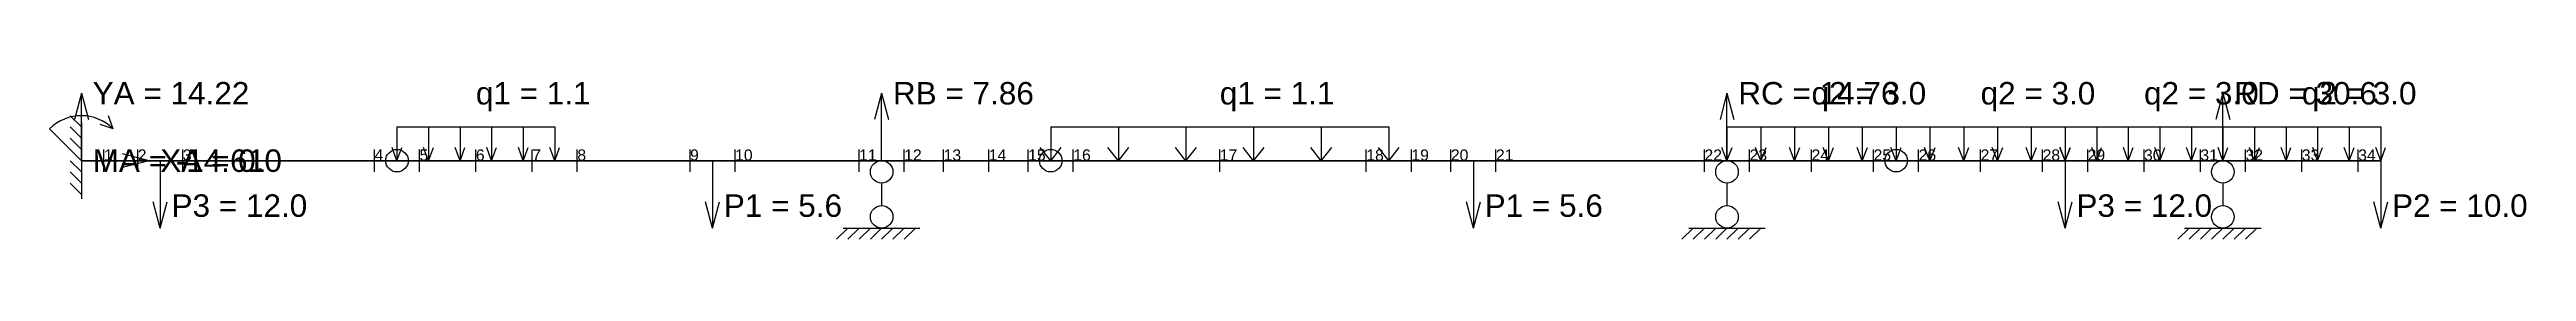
# Model space of a CAD drawing. Header units: millimetres. Extents: x 0 to 113, y -2 to 2.
# Drawn here: x 90.92 to 112.89, y -0.7 to 0.7 of the extents above; entities that cross this region are included whole.
import ezdxf

# ---------------------------------------------------------------- set-up
doc = ezdxf.new("R2010")
doc.units = ezdxf.units.MM
doc.layers.add('Loads', color=7, linetype='Continuous')
doc.layers.add('Supports', color=7, linetype='Continuous')
doc.styles.get("Standard").update_dxf_attribs({"font": 'arial.ttf'})

msp = doc.modelspace()

# ---------------------------------------------------------------- texts
at = {"layer": 'Loads'}
for s, p in [('YA = 14.22', (91.3, 0.5)), ('q1 = 1.1', (94.7, 0.5)), ('RB = 7.86', (98.4, 0.5)), ('q1 = 1.1', (101.3, 0.5)), ('RC = 14.76', (105.9, 0.5)), ('q2 = 3.0', (106.55, 0.5)), ('q2 = 3.0', (108.05, 0.5)), ('q2 = 3.0', (109.5, 0.5)), ('RD = 30.6', (110.3, 0.5)), ('q2 = 3.0', (110.9, 0.5)), ('MA = -14.61', (91.3, -0.1)), ('XA = 0.0', (91.9, -0.1)), ('P3 = 12.0', (92, -0.5)), ('P1 = 5.6', (96.9, -0.5)), ('P1 = 5.6', (103.65, -0.5)), ('P3 = 12.0', (108.9, -0.5)), ('P2 = 10.0', (111.7, -0.5))]:
    msp.add_text(s, height=0.2, dxfattribs=at).set_placement(p)
at = {"layer": 'SECTIONS', "color": 1}
for s, p in [('1', (91.4, 0)), ('2', (91.7, 0)), ('3', (92.1, 0)), ('4', (93.8, 0)), ('5', (94.2, 0)), ('6', (94.7, 0)), ('7', (95.2, 0)), ('8', (95.6, 0)), ('9', (96.6, 0)), ('10', (97, 0)), ('11', (98.1, 0)), ('12', (98.5, 0)), ('13', (98.85, 0)), ('14', (99.25, 0)), ('15', (99.6, 0)), ('16', (100, 0)), ('17', (101.3, 0)), ('18', (102.6, 0)), ('19', (103, 0)), ('20', (103.35, 0)), ('21', (103.75, 0)), ('22', (105.6, 0)), ('23', (106, 0)), ('24', (106.55, 0)), ('25', (107.1, 0)), ('26', (107.5, 0)), ('27', (108.05, 0)), ('28', (108.6, 0)), ('29', (109, 0)), ('30', (109.5, 0)), ('31', (110, 0)), ('32', (110.4, 0)), ('33', (110.9, 0)), ('34', (111.4, 0))]:
    msp.add_text(s, height=0.1, dxfattribs=at).set_placement(p)

# ---------------------------------------------------------------- blocks, each defined once
blk = doc.blocks.new('Сечение')
at = {"color": 1}
blk.add_lwpolyline([(-0.1, 0), (0.1, 0)], dxfattribs=at)
blk = doc.blocks.new('Жесткая заделка')
for points in [[(-0.1, 0.4), (0, 0.3)], [(-0.1, 0.3), (0, 0.2)], [(0, 0.34), (0, -0.34)], [(-0.1, 0.2), (0, 0.1)], [(-0.1, 0.1), (0, 0)], [(-0.1, 0), (0, -0.1)], [(-0.1, -0.1), (0, -0.2)], [(-0.1, -0.2), (0, -0.3)]]:
    blk.add_lwpolyline(points)
blk = doc.blocks.new('Подвижная опора')
for points in [[(-0.7, 0.4), (-0.6, 0.3)], [(-0.7, 0.3), (-0.6, 0.2)], [(-0.6, 0.34), (-0.6, -0.34)], [(-0.7, 0.2), (-0.6, 0.1)], [(-0.7, 0.1), (-0.6, 0)], [(-0.7, 0), (-0.6, -0.1)], [(-0.2, 0), (-0.4, 0)], [(-0.7, -0.1), (-0.6, -0.2)], [(-0.7, -0.2), (-0.6, -0.3)]]:
    blk.add_lwpolyline(points)
for centre in [(-0.5, 0), (-0.1, 0)]:
    blk.add_circle(centre, 0.1)
blk = doc.blocks.new('Сосредоточенная сила')
for points in [[(0, 0), (0.6, 0)], [(0.6, 0), (0.366, 0.062)], [(0.6, 0), (0.366, -0.062)]]:
    blk.add_lwpolyline(points)
blk = doc.blocks.new('Распределенная нагрузка')
for points in [[(0, 0.5), (-0.1169, 0.5309)], [(-0.3, 0.5), (0, 0.5)], [(-0.3, -0.5), (-0.3, 0.5)], [(0, 0.5), (-0.1169, 0.4691)], [(-0.3, 0.3), (0, 0.3)], [(0, 0.3), (-0.1169, 0.3309)], [(0, 0.3), (-0.1169, 0.2691)], [(-0.3, 0.1), (0, 0.1)], [(0, 0.1), (-0.1169, 0.1309)], [(0, 0.1), (-0.1169, 0.0691)], [(0, -0.1), (-0.1169, -0.0691)], [(-0.3, -0.1), (0, -0.1)], [(0, -0.1), (-0.1169, -0.1309)], [(0, -0.3), (-0.1169, -0.2691)], [(-0.3, -0.3), (0, -0.3)], [(0, -0.3), (-0.1169, -0.3309)], [(-0.3, -0.5), (0, -0.5)], [(0, -0.5), (-0.1169, -0.4691)], [(0, -0.5), (-0.1169, -0.5309)]]:
    blk.add_lwpolyline(points)
blk = doc.blocks.new('Момент (по часовой)')
for points in [[(0, 0), (-0.283, 0.283)], [(0.283, 0.283), (0.166, 0.323)], [(0.283, 0.283), (0.242, 0.4)]]:
    blk.add_lwpolyline(points)
blk.add_arc((0, 0), 0.4, 45.0651, 134.9349)

# ---------------------------------------------------------------- hatches: boundary and pattern name
at = {"layer": 'Штриховка 1'}
h = msp.add_hatch(dxfattribs=at)
h.set_pattern_fill('ANSI31', color=3, scale=0.05, angle=45)
h.paths.add_polyline_path([(91.2, 0), (91.9, 0), (91.9, 0), (91.2, 0), (91.2, 0)])
h = msp.add_hatch(dxfattribs=at)
h.set_pattern_fill('ANSI31', color=3, scale=0.05, angle=45)
h.paths.add_polyline_path([(91.9, 0), (94, 0), (94, 0), (91.9, 0), (91.9, 0)])
h = msp.add_hatch(dxfattribs=at)
h.set_pattern_fill('ANSI31', color=3, scale=0.05, angle=45)
h.paths.add_polyline_path([(94, 0), (95.4, 0), (95.4, 0), (94, 0), (94, 0)])
h = msp.add_hatch(dxfattribs=at)
h.set_pattern_fill('ANSI31', color=3, scale=0.05, angle=45)
h.paths.add_polyline_path([(95.4, 0), (96.8, 0), (96.8, 0), (95.4, 0), (95.4, 0)])
h = msp.add_hatch(dxfattribs=at)
h.set_pattern_fill('ANSI31', color=3, scale=0.05, angle=45)
h.paths.add_polyline_path([(96.8, 0), (98.3, 0), (98.3, 0), (96.8, 0), (96.8, 0)])
h = msp.add_hatch(dxfattribs=at)
h.set_pattern_fill('ANSI31', color=3, scale=0.05, angle=45)
h.paths.add_polyline_path([(98.3, 0), (99.05, 0), (99.05, 0), (98.3, 0), (98.3, 0)])
h = msp.add_hatch(dxfattribs=at)
h.set_pattern_fill('ANSI31', color=3, scale=0.05, angle=45)
h.paths.add_polyline_path([(99.05, 0), (99.8, 0), (99.8, 0), (99.05, 0), (99.05, 0)])
h = msp.add_hatch(dxfattribs=at)
h.set_pattern_fill('ANSI31', color=3, scale=0.05, angle=45)
h.paths.add_polyline_path([(99.8, 0), (102.8, 0), (102.8, 0), (99.8, 0), (99.8, 0)])
h = msp.add_hatch(dxfattribs=at)
h.set_pattern_fill('ANSI31', color=3, scale=0.05, angle=45)
h.paths.add_polyline_path([(102.8, 0), (103.55, 0), (103.55, 0), (102.8, 0), (102.8, 0)])
h = msp.add_hatch(dxfattribs=at)
h.set_pattern_fill('ANSI31', color=3, scale=0.05, angle=45)
h.paths.add_polyline_path([(103.55, 0), (105.8, 0), (105.8, 0), (103.55, 0), (103.55, 0)])
h = msp.add_hatch(dxfattribs=at)
h.set_pattern_fill('ANSI31', color=3, scale=0.05, angle=45)
h.paths.add_polyline_path([(105.8, 0), (107.3, 0), (107.3, 0), (105.8, 0), (105.8, 0)])
h = msp.add_hatch(dxfattribs=at)
h.set_pattern_fill('ANSI31', color=3, scale=0.05, angle=45)
h.paths.add_polyline_path([(107.3, 0), (108.8, 0), (108.8, 0), (107.3, 0), (107.3, 0)])
h = msp.add_hatch(dxfattribs=at)
h.set_pattern_fill('ANSI31', color=3, scale=0.05, angle=45)
h.paths.add_polyline_path([(108.8, 0), (110.2, 0), (110.2, 0), (108.8, 0), (108.8, 0)])
h = msp.add_hatch(dxfattribs=at)
h.set_pattern_fill('ANSI31', color=3, scale=0.05, angle=45)
h.paths.add_polyline_path([(110.2, 0), (111.6, 0), (111.6, 0), (110.2, 0), (110.2, 0)])

# ---------------------------------------------------------------- linework, layer by layer
at = {"layer": 'diagram M', "color": 6, "linetype": 'CONTINUOUS'}
for points in [[(91.2, 0), (91.9, 0), (91.9, 0), (91.2, 0), (91.2, 0)], [(91.9, 0), (94, 0), (94, 0), (91.9, 0), (91.9, 0)], [(94, 0), (95.4, 0), (95.4, 0), (94, 0), (94, 0)], [(95.4, 0), (96.8, 0), (96.8, 0), (95.4, 0), (95.4, 0)], [(96.8, 0), (98.3, 0), (98.3, 0), (96.8, 0), (96.8, 0)], [(98.3, 0), (99.05, 0), (99.05, 0), (98.3, 0), (98.3, 0)], [(99.05, 0), (99.8, 0), (99.8, 0), (99.05, 0), (99.05, 0)], [(99.8, 0), (102.8, 0), (102.8, 0), (99.8, 0), (99.8, 0)], [(102.8, 0), (103.55, 0), (103.55, 0), (102.8, 0), (102.8, 0)], [(103.55, 0), (105.8, 0), (105.8, 0), (103.55, 0), (103.55, 0)], [(105.8, 0), (107.3, 0), (107.3, 0), (105.8, 0), (105.8, 0)], [(107.3, 0), (108.8, 0), (108.8, 0), (107.3, 0), (107.3, 0)], [(108.8, 0), (110.2, 0), (110.2, 0), (108.8, 0), (108.8, 0)], [(110.2, 0), (111.6, 0), (111.6, 0), (110.2, 0), (110.2, 0)]]:
    msp.add_lwpolyline(points, close=True, dxfattribs=at)
at = {"layer": 'HINGE', "lineweight": 30}
for centre in [(94, 0), (99.8, 0), (107.3, 0)]:
    msp.add_circle(centre, 0.1, dxfattribs=at)
at = {"layer": 'Rod', "lineweight": 30}
for p, q in [((91.2, 0), (91.9, 0)), ((91.9, 0), (94, 0)), ((94, 0), (95.4, 0)), ((95.4, 0), (96.8, 0)), ((96.8, 0), (98.3, 0)), ((98.3, 0), (99.05, 0)), ((99.05, 0), (99.8, 0)), ((99.8, 0), (102.8, 0)), ((102.8, 0), (103.55, 0)), ((103.55, 0), (105.8, 0)), ((105.8, 0), (107.3, 0)), ((107.3, 0), (108.8, 0)), ((108.8, 0), (110.2, 0)), ((110.2, 0), (111.6, 0))]:
    msp.add_line(p, q, dxfattribs=at)

# ---------------------------------------------------------------- block references
at = {"layer": 'Loads'}
for p, rotation in [((91.2, 0), 90), ((98.3, 0), 90), ((105.8, 0), 90), ((110.2, 0), 90), ((91.9, 0), 270), ((96.8, 0), 270), ((103.55, 0), 270), ((108.8, 0), 270), ((111.6, 0), 270)]:
    msp.add_blockref('Сосредоточенная сила', p, dxfattribs=dict(at, rotation=rotation))
for name in ['Момент (по часовой)', 'Сосредоточенная сила']:
    msp.add_blockref(name, (91.2, 0), dxfattribs=at)
at = {"layer": 'Loads', "rotation": 270}
for p, yscale in [((94.7, 0), 1.4), ((101.3, 0), 3), ((106.55, 0), 1.5), ((108.05, 0), 1.5), ((109.5, 0), 1.4), ((110.9, 0), 1.4)]:
    msp.add_blockref('Распределенная нагрузка', p, dxfattribs=dict(at, yscale=yscale))
at = {"layer": 'SECTIONS', "rotation": 90}
for p in [(91.4, 0), (91.7, 0), (92.1, 0), (93.8, 0), (94.2, 0), (94.7, 0), (95.2, 0), (95.6, 0), (96.6, 0), (97, 0), (98.1, 0), (98.5, 0), (98.85, 0), (99.25, 0), (99.6, 0), (100, 0), (101.3, 0), (102.6, 0), (103, 0), (103.35, 0), (103.75, 0), (105.6, 0), (106, 0), (106.55, 0), (107.1, 0), (107.5, 0), (108.05, 0), (108.6, 0), (109, 0), (109.5, 0), (110, 0), (110.4, 0), (110.9, 0), (111.4, 0)]:
    msp.add_blockref('Сечение', p, dxfattribs=at)
at = {"layer": 'Supports'}
msp.add_blockref('Жесткая заделка', (91.2, 0), dxfattribs=at)
at = {"layer": 'Supports', "rotation": 90}
for p in [(98.3, 0), (105.8, 0), (110.2, 0)]:
    msp.add_blockref('Подвижная опора', p, dxfattribs=at)

msp.set_redraw_order([(e.dxf.handle, doc.entitydb.next_handle()) for e in msp.query("TEXT MTEXT ATTDEF DIMENSION ARC_DIMENSION")])  # texts and dimensions are drawn at this point

doc.saveas('drawing.dxf')
